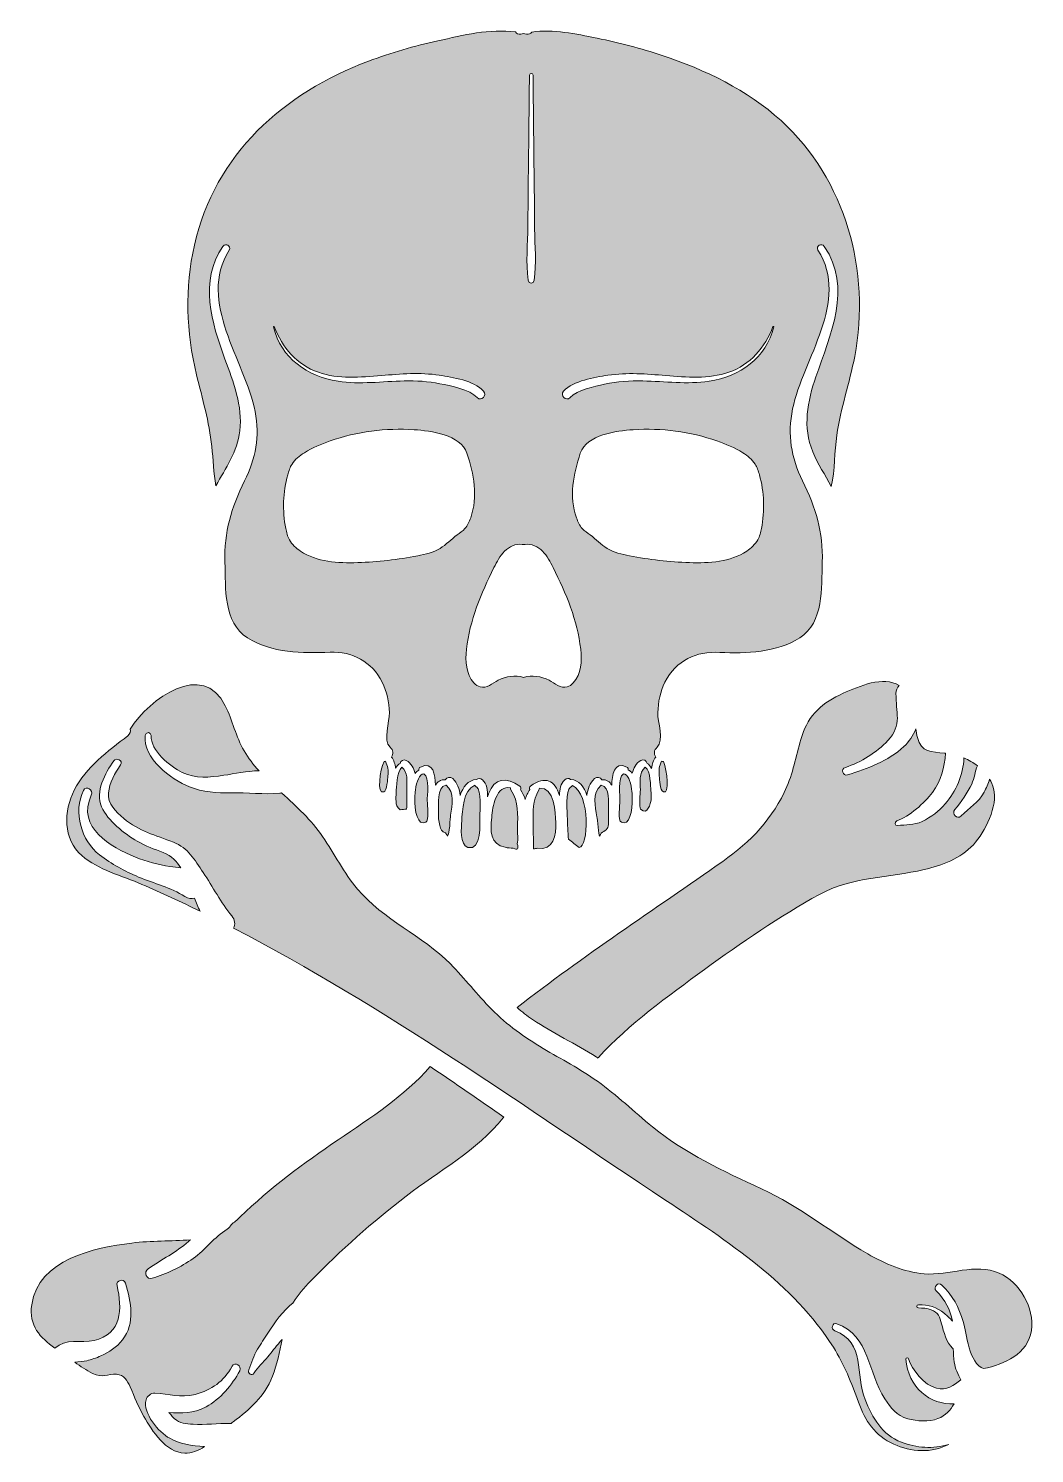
# Model space of a CAD drawing. Header units: inches. Extents: x 424 to 1600, y -1831 to -165.
import ezdxf

# ---------------------------------------------------------------- set-up
doc = ezdxf.new("R2010")
doc.units = ezdxf.units.IN
doc.header["$MEASUREMENT"] = 0
doc.layers.add('Layer 1', color=7, linetype='Continuous')

# ---------------------------------------------------------------- blocks, each defined once
blk = doc.blocks.new('block 2')
at = {"layer": 'Layer 1', "true_color": 0xffffff}
h = blk.add_hatch(color=7, dxfattribs=at)
h.dxf.hatch_style = 2
edge = h.paths.add_edge_path()
edge.add_spline(control_points=[(638.2, -653.5), (639.8, -668.8), (640, -684.5), (642.9, -699.5), (654.3, -678.9), (668.3, -659.4), (671, -635.3), (674.3, -606.1), (663.4, -578.4), (653.5, -551.4), (637.9, -509), (623.3, -460.2), (651.2, -419.5), (654.2, -415), (661.4, -419.1), (658.5, -423.8), (620.6, -484.4), (677.1, -552.8), (688.9, -612.8), (694.6, -642), (689.3, -667.3), (676.5, -693.8), (661.1, -725.6), (652.4, -753.2), (653.5, -789), (654.4, -818.9), (651.5, -859.2), (679.9, -877.3), (707.9, -895.1), (744.5, -895.5), (776.4, -894.2), (802.8, -893.1), (825, -904.9), (837.5, -929.2), (843.1, -940.1), (845.3, -952.6), (845.8, -964.7), (846.2, -975.1), (838, -997.6), (846.6, -1005.2), (850.7, -1008.7), (850.5, -1013.2), (848.3, -1016.7), (851.2, -1020.5), (852.6, -1025.1), (853.1, -1029.9), (854.4, -1027.3), (856.1, -1025.3), (858.4, -1024.1), (859, -1021.3), (862.6, -1018.7), (865.6, -1020.6), (871.5, -1024.2), (874.5, -1029.6), (875.8, -1035.8), (877, -1034.1), (878.5, -1032.8), (880.3, -1032.1), (880.1, -1030.7), (880.6, -1029.2), (882.2, -1028.4), (897.2, -1021.2), (899.4, -1037.6), (899.6, -1049.8), (902, -1045.6), (905.7, -1042.8), (911.2, -1043.3), (913, -1040.6), (916.9, -1039.1), (919.9, -1042), (925.4, -1047.2), (927.8, -1054.1), (928.6, -1061.5), (931.9, -1051.9), (937.5, -1043.8), (947.8, -1042.9), (949.7, -1041.4), (952.3, -1041.1), (954.7, -1043.3), (959.9, -1048.2), (960.6, -1055.8), (960.7, -1063.1), (961.1, -1061.8), (961.5, -1060.7), (961.9, -1059.7), (968.5, -1040.6), (982.5, -1040.2), (998.3, -1050.6), (1000, -1051.7), (999.9, -1053.5), (999, -1054.7), (1001.6, -1058.5), (1003.5, -1062.3), (1004.6, -1066.4), (1005.8, -1062.2), (1007.6, -1058.3), (1010.1, -1054.5), (1009.3, -1053.4), (1009.3, -1051.7), (1010.8, -1050.6), (1028.5, -1038.2), (1039.1, -1043.9), (1044.8, -1061.6), (1045, -1054.8), (1045.9, -1047.9), (1050.9, -1043.3), (1053.3, -1041), (1055.9, -1041.4), (1057.7, -1042.9), (1068, -1043.8), (1073.7, -1051.9), (1076.9, -1061.5), (1077.7, -1054.1), (1080.1, -1047.2), (1085.6, -1042), (1088.6, -1039.1), (1092.5, -1040.6), (1094.3, -1043.3), (1099.9, -1042.8), (1103.5, -1045.5), (1105.9, -1049.8), (1106.1, -1038.1), (1108.3, -1021.1), (1123.3, -1028.4), (1124.9, -1029.2), (1125.4, -1030.6), (1125.2, -1032), (1127.1, -1032.7), (1128.5, -1034), (1129.8, -1035.7), (1131.1, -1029.6), (1134, -1024.2), (1139.9, -1020.6), (1143, -1018.7), (1146.5, -1021.2), (1147.1, -1024.1), (1149.4, -1025.3), (1151.1, -1027.4), (1152.4, -1030), (1152.9, -1025.1), (1154.3, -1020.5), (1157.2, -1016.7), (1155, -1013.2), (1154.9, -1008.7), (1158.9, -1005.2), (1167.5, -997.6), (1159.3, -975.1), (1159.7, -964.7), (1160.2, -952.6), (1162.4, -940.1), (1168, -929.2), (1181.4, -903.3), (1204.5, -893), (1232.3, -894.3), (1263, -895.9), (1298.9, -894.4), (1325.6, -877.3), (1354, -859.2), (1351.1, -818.9), (1352, -789), (1353.1, -753.2), (1344.4, -725.6), (1329, -693.8), (1315.6, -666.1), (1311, -640.1), (1317.3, -609.7), (1329.5, -550.6), (1384.5, -483.8), (1347, -423.8), (1344.1, -419.1), (1351.3, -415), (1354.4, -419.5), (1387.2, -467.5), (1361.3, -523.3), (1344.6, -571.9), (1334.7, -600.7), (1328.7, -630.8), (1341, -659.9), (1346.9, -674), (1355.2, -686.9), (1362.6, -700.2), (1366.8, -680.7), (1366.2, -659.6), (1369, -640.3), (1373.5, -609), (1384, -579.2), (1389.9, -548.2), (1408.9, -449.1), (1379.4, -341.2), (1303.8, -272.5), (1264.4, -236.7), (1214.9, -212.9), (1164.8, -196.2), (1139.8, -187.9), (1114.5, -181.4), (1088.7, -176.1), (1063.5, -170.9), (1037.8, -165.5), (1012.2, -168.9), (1011, -170.8), (1008.8, -172), (1006, -171.3), (1004.9, -171), (1003.8, -170.8), (1002.7, -170.6), (1001.7, -170.8), (1000.6, -171), (999.5, -171.3), (996.7, -172), (994.5, -170.7), (993.3, -168.8), (963.1, -164.7), (932, -172.6), (902.6, -179.1), (875.1, -185.2), (847.9, -193.1), (821.5, -203), (722.2, -240), (641.8, -311.7), (617.8, -418), (606.5, -468.2), (608.2, -519.8), (620.3, -569.7), (627.2, -597.6), (635.1, -624.9), (638.2, -653.5)], knot_values=[0, 0, 0, 0, 1, 1, 1, 2, 2, 2, 3, 3, 3, 4, 4, 4, 5, 5, 5, 6, 6, 6, 7, 7, 7, 8, 8, 8, 9, 9, 9, 10, 10, 10, 11, 11, 11, 12, 12, 12, 13, 13, 13, 14, 14, 14, 15, 15, 15, 16, 16, 16, 17, 17, 17, 18, 18, 18, 19, 19, 19, 20, 20, 20, 21, 21, 21, 22, 22, 22, 23, 23, 23, 24, 24, 24, 25, 25, 25, 26, 26, 26, 27, 27, 27, 28, 28, 28, 29, 29, 29, 30, 30, 30, 31, 31, 31, 32, 32, 32, 33, 33, 33, 34, 34, 34, 35, 35, 35, 36, 36, 36, 37, 37, 37, 38, 38, 38, 39, 39, 39, 40, 40, 40, 41, 41, 41, 42, 42, 42, 43, 43, 43, 44, 44, 44, 45, 45, 45, 46, 46, 46, 47, 47, 47, 48, 48, 48, 49, 49, 49, 50, 50, 50, 51, 51, 51, 52, 52, 52, 53, 53, 53, 54, 54, 54, 55, 55, 55, 56, 56, 56, 57, 57, 57, 58, 58, 58, 59, 59, 59, 60, 60, 60, 61, 61, 61, 62, 62, 62, 63, 63, 63, 64, 64, 64, 65, 65, 65, 66, 66, 66, 67, 67, 67, 68, 68, 68, 69, 69, 69, 70, 70, 70, 71, 71, 71, 72, 72, 72, 73, 73, 73, 74, 74, 74, 75, 75, 75, 75], degree=3, periodic=1)
edge = h.paths.add_edge_path()
edge.add_spline(control_points=[(924.9, -757), (918.1, -762), (912.3, -768.4), (905.1, -772.8), (897.2, -777.5), (888, -779.6), (878.9, -781.4), (855.8, -785.8), (832.3, -788.5), (808.8, -789.3), (785.6, -790.1), (761.1, -788.7), (741.8, -775.9), (736.7, -772.4), (732, -768.1), (729, -762.7), (726.7, -758.6), (725.5, -753.9), (724.6, -749.3), (720.5, -728.6), (721.4, -707), (727, -686.6), (728.2, -682.3), (729.6, -678), (732, -674.2), (735.5, -668.6), (740.8, -664.4), (746.4, -660.9), (755.8, -655), (766.1, -650.6), (776.6, -647), (808, -636.2), (841.5, -631.7), (874.7, -633.9), (894.2, -635.2), (928.9, -639.6), (936.4, -661.5), (944.8, -685.8), (949.6, -712.1), (940.9, -737), (939.3, -741.5), (937.3, -746), (934.1, -749.6), (931.4, -752.5), (928, -754.6), (924.9, -757)], knot_values=[0, 0, 0, 0, 1, 1, 1, 2, 2, 2, 3, 3, 3, 4, 4, 4, 5, 5, 5, 6, 6, 6, 7, 7, 7, 8, 8, 8, 9, 9, 9, 10, 10, 10, 11, 11, 11, 12, 12, 12, 13, 13, 13, 14, 14, 14, 15, 15, 15, 15], degree=3, periodic=1)
edge = h.paths.add_edge_path()
edge.add_spline(control_points=[(1280.9, -749.3), (1280, -753.9), (1278.8, -758.6), (1276.5, -762.7), (1273.5, -768.1), (1268.8, -772.4), (1263.7, -775.9), (1244.5, -788.7), (1219.9, -790.1), (1196.7, -789.3), (1173.2, -788.5), (1149.7, -785.8), (1126.6, -781.4), (1117.5, -779.6), (1108.3, -777.5), (1100.4, -772.8), (1093.2, -768.4), (1087.4, -762), (1080.7, -757), (1077.5, -754.6), (1074.1, -752.5), (1071.4, -749.6), (1068.2, -746), (1066.2, -741.5), (1064.6, -737), (1055.9, -712.1), (1060.8, -685.8), (1069.1, -661.5), (1076.6, -639.6), (1111.3, -635.2), (1130.9, -633.9), (1164, -631.7), (1197.5, -636.2), (1228.9, -647), (1239.4, -650.6), (1249.7, -655), (1259.1, -660.9), (1264.7, -664.4), (1270, -668.6), (1273.5, -674.2), (1275.9, -678), (1277.3, -682.3), (1278.5, -686.6), (1284.2, -707), (1285, -728.6), (1280.9, -749.3)], knot_values=[0, 0, 0, 0, 1, 1, 1, 2, 2, 2, 3, 3, 3, 4, 4, 4, 5, 5, 5, 6, 6, 6, 7, 7, 7, 8, 8, 8, 9, 9, 9, 10, 10, 10, 11, 11, 11, 12, 12, 12, 13, 13, 13, 14, 14, 14, 15, 15, 15, 15], degree=3, periodic=1)
edge = h.paths.add_edge_path()
edge.add_spline(control_points=[(1049.6, -588.8), (1061, -576.5), (1085.6, -572.7), (1101.3, -570.2), (1123.9, -566.8), (1146.4, -568.7), (1169, -570.6), (1193.4, -572.6), (1219.1, -574.9), (1242.7, -566.8), (1267.7, -558.1), (1285.2, -537.7), (1294.3, -513.4), (1294.5, -512.8), (1295.4, -513.1), (1295.3, -513.7), (1286.3, -550.1), (1255.8, -571.7), (1219.7, -577.2), (1193.9, -581.1), (1168.1, -577.4), (1142.2, -576.9), (1127.1, -576.6), (1112.2, -577.6), (1097.5, -580.7), (1085.8, -583.3), (1065.3, -587.4), (1057.1, -596.3), (1052.4, -601.4), (1044.9, -593.8), (1049.6, -588.8)], knot_values=[0, 0, 0, 0, 1, 1, 1, 2, 2, 2, 3, 3, 3, 4, 4, 4, 5, 5, 5, 6, 6, 6, 7, 7, 7, 8, 8, 8, 9, 9, 9, 10, 10, 10, 10], degree=3, periodic=1)
edge = h.paths.add_edge_path()
edge.add_spline(control_points=[(1007.7, -395.6), (1008, -376.8), (1008, -358), (1008.2, -339.2), (1008.8, -299.2), (1009.2, -259.2), (1009.6, -219.3), (1009.6, -216.5), (1013.8, -216.5), (1013.8, -219.3), (1014.2, -259.2), (1014.6, -299.2), (1015.1, -339.2), (1015.4, -359.1), (1015.4, -379.1), (1015.7, -399.1), (1015.9, -418.9), (1017.8, -439.4), (1015.2, -459.1), (1014.6, -463.6), (1008.8, -463.6), (1008.1, -459.1), (1005.4, -438.3), (1007.5, -416.5), (1007.7, -395.6)], knot_values=[0, 0, 0, 0, 1, 1, 1, 2, 2, 2, 3, 3, 3, 4, 4, 4, 5, 5, 5, 6, 6, 6, 7, 7, 7, 8, 8, 8, 8], degree=3, periodic=1)
edge = h.paths.add_edge_path()
edge.add_spline(control_points=[(980.5, -776.1), (985.9, -770.7), (993.5, -767), (1001, -768), (1001, -768), (1004.5, -768), (1004.5, -768), (1012, -767), (1019.6, -770.7), (1025, -776.1), (1030.4, -781.5), (1034, -788.4), (1037.4, -795.2), (1052.4, -825.4), (1065.8, -857), (1069.5, -890.6), (1071, -904.4), (1070.3, -919.8), (1060.8, -930), (1058.8, -932.2), (1056.4, -934), (1053.6, -934.8), (1046.1, -936.8), (1039.2, -930.8), (1032.5, -927), (1023.5, -922), (1012.6, -920.7), (1002.8, -923.6), (992.9, -920.7), (982, -922), (973.1, -927), (966.3, -930.8), (959.4, -936.8), (951.9, -934.8), (949.1, -934), (946.7, -932.2), (944.7, -930), (935.3, -919.8), (934.5, -904.4), (936, -890.6), (939.7, -857), (953.1, -825.4), (968.1, -795.2), (971.5, -788.4), (975.1, -781.5), (980.5, -776.1)], knot_values=[0, 0, 0, 0, 1, 1, 1, 2, 2, 2, 3, 3, 3, 4, 4, 4, 5, 5, 5, 6, 6, 6, 7, 7, 7, 8, 8, 8, 9, 9, 9, 10, 10, 10, 11, 11, 11, 12, 12, 12, 13, 13, 13, 14, 14, 14, 15, 15, 15, 15], degree=3, periodic=1)
edge = h.paths.add_edge_path()
edge.add_spline(control_points=[(711.2, -513.4), (720.3, -537.8), (737.8, -558), (762.8, -566.8), (786.3, -575), (812.2, -572.6), (836.5, -570.6), (859.1, -568.7), (881.6, -566.7), (904.2, -570.2), (920, -572.7), (944.4, -576.4), (955.9, -588.8), (960.6, -593.8), (953.1, -601.4), (948.5, -596.3), (939.7, -586.8), (917.4, -582.6), (904.8, -580.1), (891.1, -577.3), (877.3, -576.6), (863.3, -576.9), (837.5, -577.4), (811.6, -581.2), (785.8, -577.2), (749.8, -571.6), (719.2, -550.2), (710.2, -513.7), (710.1, -513.1), (711, -512.8), (711.2, -513.4)], knot_values=[0, 0, 0, 0, 1, 1, 1, 2, 2, 2, 3, 3, 3, 4, 4, 4, 5, 5, 5, 6, 6, 6, 7, 7, 7, 8, 8, 8, 9, 9, 9, 10, 10, 10, 10], degree=3, periodic=1)
h = blk.add_hatch(color=7, dxfattribs=at)
h.dxf.hatch_style = 2
edge = h.paths.add_edge_path()
edge.add_spline(control_points=[(1558.8, -1620.2), (1531.1, -1607.8), (1500.2, -1623.7), (1471.2, -1621), (1447.6, -1618.9), (1425.5, -1609.6), (1405.1, -1597.7), (1362.8, -1572.9), (1325.8, -1542.5), (1281, -1521.6), (1236, -1500.6), (1192.2, -1481), (1153.5, -1449.2), (1132, -1431.5), (1111.8, -1412.1), (1089.1, -1395.9), (1068.9, -1381.5), (1046.9, -1370.1), (1025.6, -1357.4), (1003.7, -1344.5), (983.3, -1329.9), (965.4, -1311.7), (948.6, -1294.7), (933.9, -1275.8), (917.2, -1258.7), (884.4, -1225.3), (838.8, -1207.1), (808.5, -1171.1), (792.6, -1152.2), (781.6, -1130), (767.7, -1109.7), (754.4, -1090.2), (737.4, -1074.7), (720, -1058.9), (719.9, -1058.8), (719.8, -1058.7), (719.7, -1058.5), (719, -1058.7), (718.3, -1058.9), (717.6, -1059), (699.4, -1060.8), (679.4, -1058.1), (660.9, -1058.6), (644.5, -1059.1), (627.4, -1057.7), (612, -1051.5), (590, -1042.7), (557.6, -1018.1), (560.3, -991.5), (560.8, -987.2), (567.4, -987), (567.2, -991.5), (566.5, -1009.5), (589.2, -1027.5), (603.7, -1034.7), (619.3, -1042.5), (635.5, -1040.4), (652.1, -1038.1), (664.5, -1036.3), (679.3, -1033), (693.4, -1032.8), (686.9, -1025.6), (680.9, -1018), (676, -1009.6), (666.2, -993), (662.4, -973.9), (654, -956.7), (627.9, -903.4), (565.2, -948.1), (542.9, -984), (543.4, -986.7), (542.7, -989.8), (539.9, -991.9), (516.8, -1009.7), (490.9, -1028.8), (477.4, -1055.4), (464.9, -1080), (464, -1112.6), (486.2, -1132), (505.3, -1148.6), (533.4, -1155.7), (556.5, -1165.6), (579.4, -1175.5), (602.1, -1186), (624.6, -1197.1), (622.1, -1192.1), (619.8, -1187), (617.8, -1181.9), (614.4, -1182.8), (610.6, -1182.3), (606.8, -1179.9), (589.9, -1169.1), (571, -1164.8), (552.6, -1157.1), (536.3, -1150.3), (520.9, -1141.9), (506.9, -1131.1), (485.5, -1114.6), (475.9, -1081), (488.1, -1055.8), (491.1, -1049.6), (500.2, -1055.1), (497.3, -1061.2), (479.5, -1099.3), (520.2, -1122), (548.8, -1133.7), (561.9, -1139), (575.3, -1142.8), (589.3, -1144.6), (593.7, -1145.2), (597.9, -1145.7), (602, -1146.4), (597.3, -1138.7), (591.4, -1132.5), (581.3, -1128.4), (570.9, -1124.2), (560.8, -1120.9), (551.1, -1115.2), (535.5, -1106), (516.9, -1091.8), (509.2, -1074.8), (501.4, -1057.5), (513.6, -1035.2), (523.5, -1021.3), (526.9, -1016.6), (534.7, -1021), (531.4, -1025.9), (524.9, -1035.4), (518.5, -1046.8), (517.4, -1058.5), (516.2, -1071.9), (525.7, -1080.4), (535.3, -1088.6), (552.9, -1103.7), (572.3, -1108), (593.2, -1116.3), (610.6, -1123.1), (618, -1136.8), (628.1, -1151.7), (639.4, -1168.4), (648.7, -1187.2), (661.7, -1202.6), (665.4, -1207.1), (665.7, -1212.5), (663.7, -1216.9), (840.5, -1308.8), (1003.4, -1425.4), (1169.2, -1535.3), (1241, -1582.8), (1318.1, -1632.7), (1365, -1707), (1377.7, -1727.2), (1386.1, -1748.7), (1394.2, -1771), (1402.2, -1793.1), (1413.6, -1810.3), (1435.7, -1820.3), (1455.2, -1829.2), (1480.5, -1831.2), (1499.9, -1820.5), (1482.1, -1826.4), (1461.7, -1824.6), (1444.5, -1818), (1421.6, -1809.1), (1411, -1789.7), (1402, -1768), (1390, -1739), (1403.3, -1701.3), (1366.6, -1687.6), (1361.6, -1685.7), (1363.7, -1677.6), (1368.9, -1679.4), (1407.8, -1693.2), (1405, -1737.1), (1425.3, -1767.1), (1432.7, -1778.1), (1438.7, -1786.9), (1452, -1790.5), (1462.6, -1793.4), (1476.9, -1794.5), (1487.3, -1790.4), (1496.2, -1786.9), (1501.7, -1780.5), (1506.2, -1773), (1478.4, -1774.9), (1452, -1753.6), (1449.9, -1720.9), (1449.8, -1719.1), (1452.5, -1718.9), (1453, -1720.5), (1456.5, -1733.2), (1471.8, -1751.7), (1485.6, -1754.9), (1497.1, -1757.7), (1506, -1751.7), (1514.2, -1744.9), (1510.3, -1738.9), (1507.6, -1731.6), (1506.4, -1724.2), (1505.5, -1719), (1505.3, -1713.9), (1505.2, -1708.7), (1504.9, -1708.5), (1504.6, -1708.3), (1504.3, -1708), (1497.1, -1701.3), (1494, -1688.8), (1491.5, -1679.4), (1489.5, -1672.1), (1487.5, -1665.9), (1479.4, -1663), (1474.6, -1661.3), (1469.5, -1661), (1464.4, -1661), (1462, -1661), (1462, -1657.3), (1464.4, -1657.2), (1476.4, -1656.9), (1485.5, -1659.9), (1494.9, -1667.6), (1497.8, -1670), (1501.1, -1673), (1504.1, -1676.3), (1501.8, -1662.8), (1495.8, -1651.7), (1485.3, -1641), (1481, -1636.6), (1487.6, -1629.9), (1492, -1634.2), (1504.4, -1646.3), (1511.9, -1660.5), (1516.8, -1676.9), (1520.8, -1690.4), (1523.5, -1726.5), (1540.7, -1731.9), (1564.6, -1727), (1592.7, -1714.7), (1596.5, -1687.3), (1600.2, -1660.7), (1583, -1631), (1558.8, -1620.2)], knot_values=[0, 0, 0, 0, 1, 1, 1, 2, 2, 2, 3, 3, 3, 4, 4, 4, 5, 5, 5, 6, 6, 6, 7, 7, 7, 8, 8, 8, 9, 9, 9, 10, 10, 10, 11, 11, 11, 12, 12, 12, 13, 13, 13, 14, 14, 14, 15, 15, 15, 16, 16, 16, 17, 17, 17, 18, 18, 18, 19, 19, 19, 20, 20, 20, 21, 21, 21, 22, 22, 22, 23, 23, 23, 24, 24, 24, 25, 25, 25, 26, 26, 26, 27, 27, 27, 28, 28, 28, 29, 29, 29, 30, 30, 30, 31, 31, 31, 32, 32, 32, 33, 33, 33, 34, 34, 34, 35, 35, 35, 36, 36, 36, 37, 37, 37, 38, 38, 38, 39, 39, 39, 40, 40, 40, 41, 41, 41, 42, 42, 42, 43, 43, 43, 44, 44, 44, 45, 45, 45, 46, 46, 46, 47, 47, 47, 48, 48, 48, 49, 49, 49, 50, 50, 50, 51, 51, 51, 52, 52, 52, 53, 53, 53, 54, 54, 54, 55, 55, 55, 56, 56, 56, 57, 57, 57, 58, 58, 58, 59, 59, 59, 60, 60, 60, 61, 61, 61, 62, 62, 62, 63, 63, 63, 64, 64, 64, 65, 65, 65, 66, 66, 66, 67, 67, 67, 68, 68, 68, 69, 69, 69, 70, 70, 70, 71, 71, 71, 72, 72, 72, 73, 73, 73, 74, 74, 74, 75, 75, 75, 76, 76, 76, 77, 77, 77, 78, 78, 78, 79, 79, 79, 80, 80, 80, 80], degree=3, periodic=1)
h = blk.add_hatch(color=7, dxfattribs=at)
h.dxf.hatch_style = 2
edge = h.paths.add_edge_path()
edge.add_spline(control_points=[(1087.8, -1367.5), (1088.4, -1367.8), (1089, -1368.3), (1089.6, -1368.7), (1089.9, -1368.4), (1090, -1368.1), (1090.2, -1367.9), (1126, -1329.1), (1171.6, -1296.3), (1214.2, -1265.3), (1257.1, -1234.1), (1302, -1202.9), (1348.6, -1177.5), (1387.4, -1156.4), (1429.4, -1158.2), (1471.2, -1148.3), (1492.2, -1143.3), (1513.7, -1135.4), (1528.7, -1119.2), (1542.6, -1104.2), (1557.6, -1074), (1552.4, -1053.5), (1551.4, -1049.6), (1549.7, -1045.9), (1547.7, -1042.4), (1546, -1047.9), (1543.6, -1053.3), (1541.2, -1057.8), (1534.8, -1070.1), (1524, -1076.2), (1514.4, -1085.6), (1509.5, -1090.4), (1502.9, -1083.3), (1507, -1078.2), (1514, -1069.6), (1522.1, -1058.4), (1526.7, -1048.3), (1529.9, -1041.3), (1530.6, -1033.7), (1533.5, -1026.9), (1528.7, -1023.2), (1523.3, -1020.2), (1517.7, -1017.8), (1516.9, -1037.2), (1508.3, -1056.9), (1495.9, -1071.4), (1488.6, -1079.9), (1479, -1087.3), (1468.8, -1092), (1458.9, -1096.6), (1450.3, -1095.8), (1439.8, -1096.8), (1436.5, -1097.1), (1436.5, -1092.5), (1439, -1091.5), (1454.3, -1085.8), (1471.2, -1070.9), (1480.8, -1058.1), (1491.4, -1044), (1494.7, -1029.2), (1496.2, -1012.2), (1495.8, -1012.2), (1495.4, -1012.1), (1495.1, -1012.1), (1479.9, -1010.9), (1467.5, -1011.4), (1463.2, -993.9), (1462.4, -990.5), (1461.8, -987.1), (1461.4, -983.7), (1458.2, -991.7), (1453.5, -998.9), (1447.5, -1004.5), (1428.9, -1021.6), (1405, -1030.3), (1381.4, -1037.6), (1375.7, -1039.4), (1373.4, -1030.7), (1379, -1028.8), (1397.2, -1022.9), (1415.5, -1011.5), (1428.7, -997.4), (1446, -979.1), (1437.8, -964.4), (1438.2, -942.4), (1438.2, -938.5), (1439.8, -935.4), (1442.1, -933.1), (1423.2, -921.3), (1395.2, -933.9), (1376.4, -942.2), (1352.6, -952.6), (1336, -967.2), (1328, -992.6), (1321.8, -1012.2), (1318.8, -1032.2), (1310.6, -1051.3), (1294.8, -1088.1), (1268.2, -1116), (1235.7, -1138.7), (1155, -1195.4), (1072.9, -1249.1), (995.1, -1309.7), (1000.8, -1314.7), (1006.9, -1319.4), (1013.3, -1323.7), (1037.2, -1339.7), (1063.4, -1352.1), (1087.8, -1367.5)], knot_values=[0, 0, 0, 0, 1, 1, 1, 2, 2, 2, 3, 3, 3, 4, 4, 4, 5, 5, 5, 6, 6, 6, 7, 7, 7, 8, 8, 8, 9, 9, 9, 10, 10, 10, 11, 11, 11, 12, 12, 12, 13, 13, 13, 14, 14, 14, 15, 15, 15, 16, 16, 16, 17, 17, 17, 18, 18, 18, 19, 19, 19, 20, 20, 20, 21, 21, 21, 22, 22, 22, 23, 23, 23, 24, 24, 24, 25, 25, 25, 26, 26, 26, 27, 27, 27, 28, 28, 28, 29, 29, 29, 30, 30, 30, 31, 31, 31, 32, 32, 32, 33, 33, 33, 34, 34, 34, 35, 35, 35, 36, 36, 36, 36], degree=3, periodic=1)
h = blk.add_hatch(color=7, dxfattribs=at)
h.dxf.hatch_style = 2
edge = h.paths.add_edge_path()
edge.add_spline(control_points=[(839.7, -1021.9), (834.8, -1032), (830.8, -1060.5), (839.3, -1057.5), (843.1, -1056.1), (843.8, -1042.1), (844.1, -1038.9), (844.7, -1032.3), (844.2, -1027), (841.2, -1021.7), (840.7, -1021.8), (840.2, -1021.9), (839.7, -1021.9)], knot_values=[0, 0, 0, 0, 1, 1, 1, 2, 2, 2, 3, 3, 3, 4, 4, 4, 4], degree=3, periodic=1)
h = blk.add_hatch(color=7, dxfattribs=at)
h.dxf.hatch_style = 2
edge = h.paths.add_edge_path()
edge.add_spline(control_points=[(866.2, -1053), (866.3, -1044.2), (867.7, -1034.8), (860.5, -1028.6), (854.1, -1033.8), (854.1, -1052.9), (853.8, -1058.2), (853.6, -1061.6), (853.2, -1065.4), (853.7, -1068.7), (853.5, -1072.5), (855, -1075.7), (858.3, -1078.4), (860.9, -1078.2), (863.4, -1077.9), (866, -1077.7), (866.9, -1076.5), (866.1, -1065.8), (866.1, -1064.2), (866.1, -1060.5), (866.2, -1056.7), (866.2, -1053)], knot_values=[0, 0, 0, 0, 1, 1, 1, 2, 2, 2, 3, 3, 3, 4, 4, 4, 5, 5, 5, 6, 6, 6, 7, 7, 7, 7], degree=3, periodic=1)
h = blk.add_hatch(color=7, dxfattribs=at)
h.dxf.hatch_style = 2
edge = h.paths.add_edge_path()
edge.add_spline(control_points=[(1145.1, -1028.5), (1137, -1035.4), (1139.2, -1045.7), (1139.3, -1055.2), (1139.4, -1058.8), (1137.3, -1075.4), (1139.6, -1077.7), (1147.8, -1085.9), (1151.3, -1070.5), (1151.8, -1066.6), (1152.3, -1063.2), (1151.8, -1059.4), (1151.6, -1056), (1151.3, -1051.2), (1151.3, -1033.4), (1145.1, -1028.5)], knot_values=[0, 0, 0, 0, 1, 1, 1, 2, 2, 2, 3, 3, 3, 4, 4, 4, 5, 5, 5, 5], degree=3, periodic=1)
h = blk.add_hatch(color=7, dxfattribs=at)
h.dxf.hatch_style = 2
edge = h.paths.add_edge_path()
edge.add_spline(control_points=[(1164.2, -1021.7), (1161.1, -1027), (1160.8, -1032), (1161.4, -1038.9), (1161.8, -1042.7), (1162.2, -1055.5), (1166.2, -1057.5), (1173.6, -1061.2), (1171, -1032.2), (1166.2, -1021.9), (1165.5, -1021.9), (1164.9, -1021.8), (1164.2, -1021.7)], knot_values=[0, 0, 0, 0, 1, 1, 1, 2, 2, 2, 3, 3, 3, 4, 4, 4, 4], degree=3, periodic=1)
h = blk.add_hatch(color=7, dxfattribs=at)
h.dxf.hatch_style = 2
edge = h.paths.add_edge_path()
edge.add_spline(control_points=[(886.1, -1036.4), (881, -1036.5), (877.7, -1045), (876.3, -1055.4), (876.1, -1058.2), (875.8, -1060.9), (875.6, -1063.5), (875, -1080.3), (879.1, -1097.8), (888.4, -1093), (892.4, -1090.9), (890.2, -1072.8), (890.1, -1068), (890, -1063), (893.1, -1040.1), (886.1, -1036.4)], knot_values=[0, 0, 0, 0, 1, 1, 1, 2, 2, 2, 3, 3, 3, 4, 4, 4, 5, 5, 5, 5], degree=3, periodic=1)
h = blk.add_hatch(color=7, dxfattribs=at)
h.dxf.hatch_style = 2
edge = h.paths.add_edge_path()
edge.add_spline(control_points=[(912.1, -1049.7), (912, -1049.7), (912, -1049.6), (911.9, -1049.6), (901.1, -1052.2), (903.4, -1072.4), (903.4, -1081.3), (903.4, -1086.6), (903, -1091.8), (905, -1096.8), (905, -1101.2), (907.2, -1104.1), (911.5, -1105.5), (912.3, -1106.7), (913, -1107.9), (913.8, -1109.1), (916.3, -1107.5), (916.9, -1087.9), (917.4, -1084.5), (919.1, -1072.8), (922.5, -1058.4), (912.1, -1049.7)], knot_values=[0, 0, 0, 0, 1, 1, 1, 2, 2, 2, 3, 3, 3, 4, 4, 4, 5, 5, 5, 6, 6, 6, 7, 7, 7, 7], degree=3, periodic=1)
h = blk.add_hatch(color=7, dxfattribs=at)
h.dxf.hatch_style = 2
edge = h.paths.add_edge_path()
edge.add_spline(control_points=[(948, -1052), (946.8, -1051.4), (946.1, -1050.6), (945.6, -1049.7), (932, -1055.1), (931.1, -1080), (930.4, -1091.3), (930, -1098.7), (927.9, -1119.6), (937.7, -1122.5), (953.9, -1127.2), (951.5, -1092.8), (951.5, -1085.9), (951.6, -1080.7), (953.7, -1054.7), (948, -1052)], knot_values=[0, 0, 0, 0, 1, 1, 1, 2, 2, 2, 3, 3, 3, 4, 4, 4, 5, 5, 5, 5], degree=3, periodic=1)
h = blk.add_hatch(color=7, dxfattribs=at)
h.dxf.hatch_style = 2
edge = h.paths.add_edge_path()
edge.add_spline(control_points=[(1059.8, -1049.9), (1059.3, -1050.7), (1058.6, -1051.4), (1057.5, -1052), (1051.6, -1054.8), (1053.9, -1083), (1054, -1088.9), (1054.1, -1093.9), (1054.3, -1098.9), (1054.6, -1103.9), (1054.8, -1106.8), (1055, -1109.8), (1055.2, -1112.8), (1059.4, -1116), (1063.6, -1119.3), (1067.8, -1122.5), (1078.4, -1122.8), (1081.3, -1059.6), (1059.8, -1049.9)], knot_values=[0, 0, 0, 0, 1, 1, 1, 2, 2, 2, 3, 3, 3, 4, 4, 4, 5, 5, 5, 6, 6, 6, 6], degree=3, periodic=1)
h = blk.add_hatch(color=7, dxfattribs=at)
h.dxf.hatch_style = 2
edge = h.paths.add_edge_path()
edge.add_spline(control_points=[(1102.1, -1078.7), (1102.1, -1070.1), (1103.7, -1052), (1093.6, -1049.6), (1093.5, -1049.6), (1093.5, -1049.7), (1093.4, -1049.7), (1082.4, -1058.9), (1086.7, -1074.5), (1088.5, -1086.7), (1088.8, -1088.8), (1090.8, -1108.9), (1091.7, -1109.1), (1092.6, -1106.6), (1094.2, -1104.8), (1096.5, -1103.7), (1100.9, -1101.5), (1102.7, -1097.5), (1101.9, -1091.7), (1102.5, -1087.5), (1102.1, -1082.9), (1102.1, -1078.7)], knot_values=[0, 0, 0, 0, 1, 1, 1, 2, 2, 2, 3, 3, 3, 4, 4, 4, 5, 5, 5, 6, 6, 6, 7, 7, 7, 7], degree=3, periodic=1)
h = blk.add_hatch(color=7, dxfattribs=at)
h.dxf.hatch_style = 2
edge = h.paths.add_edge_path()
edge.add_spline(control_points=[(1129.1, -1054.4), (1127.7, -1044.4), (1124.5, -1036.5), (1119.5, -1036.4), (1112.8, -1040.1), (1115.5, -1063.2), (1115.4, -1068), (1115.3, -1072.8), (1112.9, -1090.9), (1117.1, -1093), (1126.3, -1097.7), (1130.4, -1080.5), (1129.9, -1063.9), (1129.7, -1060.8), (1129.4, -1057.6), (1129.1, -1054.4)], knot_values=[0, 0, 0, 0, 1, 1, 1, 2, 2, 2, 3, 3, 3, 4, 4, 4, 5, 5, 5, 5], degree=3, periodic=1)
h = blk.add_hatch(color=7, dxfattribs=at)
h.dxf.hatch_style = 2
edge = h.paths.add_edge_path()
edge.add_spline(control_points=[(995.6, -1100), (995.8, -1083.8), (997.5, -1069.4), (988, -1055.2), (987.4, -1054.4), (987.3, -1053.5), (987.3, -1052.6), (979.5, -1051.3), (974.4, -1055.1), (970, -1065.1), (967.2, -1071.5), (966.1, -1080.7), (965.5, -1087.4), (964, -1102.5), (963, -1119.1), (981.3, -1122.3), (984.4, -1123), (987.5, -1123.3), (990.7, -1123.3), (995.6, -1125.9), (997.2, -1124.1), (995.3, -1118.2), (996.5, -1113.3), (995.5, -1105.1), (995.6, -1100)], knot_values=[0, 0, 0, 0, 1, 1, 1, 2, 2, 2, 3, 3, 3, 4, 4, 4, 5, 5, 5, 6, 6, 6, 7, 7, 7, 8, 8, 8, 8], degree=3, periodic=1)
h = blk.add_hatch(color=7, dxfattribs=at)
h.dxf.hatch_style = 2
edge = h.paths.add_edge_path()
edge.add_spline(control_points=[(1021.2, -1053), (1021.3, -1053.7), (1021.1, -1054.5), (1020.7, -1055.2), (1013, -1068.1), (1013.7, -1079.8), (1013.9, -1093.9), (1014, -1100), (1014.1, -1106.1), (1014.2, -1112.1), (1014.2, -1116.2), (1014.3, -1120.2), (1014.4, -1124.2), (1015.8, -1123.9), (1017.3, -1123.6), (1018.8, -1123.3), (1038.1, -1127.1), (1041.1, -1107.2), (1040.5, -1093.4), (1040, -1082.2), (1038.8, -1051.2), (1021.2, -1053)], knot_values=[0, 0, 0, 0, 1, 1, 1, 2, 2, 2, 3, 3, 3, 4, 4, 4, 5, 5, 5, 6, 6, 6, 7, 7, 7, 7], degree=3, periodic=1)
h = blk.add_hatch(color=7, dxfattribs=at)
h.dxf.hatch_style = 2
edge = h.paths.add_edge_path()
edge.add_spline(control_points=[(785.9, -1464.4), (745.1, -1492), (706.7, -1520.3), (671.2, -1554.6), (667.8, -1558), (664.2, -1561), (660.7, -1563.7), (659.7, -1565.6), (658.2, -1567.4), (656, -1568.8), (641.2, -1578.2), (630.6, -1593), (616.3, -1603.1), (601.7, -1613.4), (585.5, -1621), (568.5, -1626.3), (561.4, -1628.5), (558.4, -1618.9), (563.7, -1615.2), (579.3, -1604.3), (596.7, -1595.8), (611.1, -1583.3), (611.8, -1582.6), (612.4, -1581.9), (613.1, -1581.2), (590.3, -1583.1), (567.4, -1582.2), (544.5, -1585.1), (500.3, -1590.7), (435.8, -1603.9), (427.6, -1657.3), (423.8, -1681.6), (437.7, -1695.7), (454.8, -1708.2), (467, -1695.8), (485, -1702.6), (500.5, -1699), (533.2, -1691.5), (533.6, -1661.8), (527.4, -1634.8), (525.9, -1628.4), (535.3, -1625.8), (537.2, -1632.1), (544, -1654.4), (548.9, -1678.5), (533.6, -1698.4), (527, -1706.9), (518.2, -1712.8), (508.4, -1717.1), (503.1, -1719.4), (497.6, -1721.3), (491.9, -1722.7), (488.7, -1723.4), (482.7, -1723.4), (477.9, -1724.4), (484.7, -1729.2), (491.5, -1734), (498.8, -1737.6), (510.1, -1743.3), (516.4, -1737.9), (526.8, -1738.6), (535.4, -1739.2), (539.7, -1746.1), (542.7, -1753.2), (547.8, -1765), (552.4, -1776.7), (558.8, -1787.9), (568.7, -1805.1), (584.2, -1829.8), (606.5, -1830.8), (614.6, -1831.2), (622.3, -1827.9), (629.5, -1823), (614.9, -1822.3), (600.2, -1819.5), (589, -1813.4), (576, -1806.3), (557.2, -1784.2), (561.3, -1768.4), (562.4, -1764.1), (567, -1760.3), (571.6, -1760.6), (588.5, -1761.6), (601.2, -1766.6), (618.7, -1762), (638.3, -1756.8), (651.9, -1747), (661.9, -1729.2), (665.2, -1723.5), (673.8, -1728.6), (670.8, -1734.4), (662.1, -1751), (648.2, -1767.7), (631.5, -1776.6), (616.5, -1784.6), (602.7, -1784.3), (588, -1783.2), (590.9, -1786.6), (593.7, -1789.8), (594.2, -1790.3), (601, -1796.5), (607.7, -1796.5), (616.2, -1796.9), (630.7, -1797.7), (645.1, -1795.9), (659.6, -1796), (660, -1796), (660.3, -1796.1), (660.7, -1796.1), (661.5, -1795.4), (662.3, -1794.8), (663.1, -1794.2), (683.2, -1778.9), (699.6, -1765.2), (709, -1740.9), (714.4, -1727), (717.5, -1712.5), (720.4, -1697.9), (719.4, -1699), (718.4, -1700), (717.4, -1701.2), (712.7, -1706.7), (708.2, -1712.5), (703.6, -1718.2), (698.7, -1724.3), (691.5, -1730.2), (687.7, -1737), (685.4, -1741.2), (679.5, -1737.5), (681.4, -1733.3), (685.4, -1724.4), (686.6, -1717.4), (691.8, -1709), (695.6, -1702.8), (699.6, -1696.6), (703.6, -1690.5), (712.1, -1677.7), (721.3, -1664.6), (733.2, -1654.8), (733.4, -1654.6), (733.6, -1654.5), (733.8, -1654.4), (739, -1645.5), (745.8, -1637.7), (754, -1629.3), (788.7, -1593.6), (825.9, -1560.6), (865.3, -1530.3), (903.6, -1500.8), (948.2, -1476.9), (978.8, -1438.8), (979.1, -1438.4), (979.4, -1438.1), (979.7, -1437.8), (951.2, -1417.9), (922.5, -1398.2), (893.6, -1378.7), (862.7, -1413.6), (824.3, -1438.3), (785.9, -1464.4)], knot_values=[0, 0, 0, 0, 1, 1, 1, 2, 2, 2, 3, 3, 3, 4, 4, 4, 5, 5, 5, 6, 6, 6, 7, 7, 7, 8, 8, 8, 9, 9, 9, 10, 10, 10, 11, 11, 11, 12, 12, 12, 13, 13, 13, 14, 14, 14, 15, 15, 15, 16, 16, 16, 17, 17, 17, 18, 18, 18, 19, 19, 19, 20, 20, 20, 21, 21, 21, 22, 22, 22, 23, 23, 23, 24, 24, 24, 25, 25, 25, 26, 26, 26, 27, 27, 27, 28, 28, 28, 29, 29, 29, 30, 30, 30, 31, 31, 31, 32, 32, 32, 33, 33, 33, 34, 34, 34, 35, 35, 35, 36, 36, 36, 37, 37, 37, 38, 38, 38, 39, 39, 39, 40, 40, 40, 41, 41, 41, 42, 42, 42, 43, 43, 43, 44, 44, 44, 45, 45, 45, 46, 46, 46, 47, 47, 47, 48, 48, 48, 49, 49, 49, 50, 50, 50, 51, 51, 51, 52, 52, 52, 53, 53, 53, 53], degree=3, periodic=1)
at = {"layer": 'Layer 1', "lineweight": 0}
for points, knots in [([(638.2, -653.5), (639.8, -668.8), (640, -684.5), (642.9, -699.5), (654.3, -678.9), (668.3, -659.4), (671, -635.3), (674.3, -606.1), (663.4, -578.4), (653.5, -551.4), (637.9, -509), (623.3, -460.2), (651.2, -419.5), (654.2, -415), (661.4, -419.1), (658.5, -423.8), (620.6, -484.4), (677.1, -552.8), (688.9, -612.8), (694.6, -642), (689.3, -667.3), (676.5, -693.8), (661.1, -725.6), (652.4, -753.2), (653.5, -789), (654.4, -818.9), (651.5, -859.2), (679.9, -877.3), (707.9, -895.1), (744.5, -895.5), (776.4, -894.2), (802.8, -893.1), (825, -904.9), (837.5, -929.2), (843.1, -940.1), (845.3, -952.6), (845.8, -964.7), (846.2, -975.1), (838, -997.6), (846.6, -1005.2), (850.7, -1008.7), (850.5, -1013.2), (848.3, -1016.7), (851.2, -1020.5), (852.6, -1025.1), (853.1, -1029.9), (854.4, -1027.3), (856.1, -1025.3), (858.4, -1024.1), (859, -1021.3), (862.6, -1018.7), (865.6, -1020.6), (871.5, -1024.2), (874.5, -1029.6), (875.8, -1035.8), (877, -1034.1), (878.5, -1032.8), (880.3, -1032.1), (880.1, -1030.7), (880.6, -1029.2), (882.2, -1028.4), (897.2, -1021.2), (899.4, -1037.6), (899.6, -1049.8), (902, -1045.6), (905.7, -1042.8), (911.2, -1043.3), (913, -1040.6), (916.9, -1039.1), (919.9, -1042), (925.4, -1047.2), (927.8, -1054.1), (928.6, -1061.5), (931.9, -1051.9), (937.5, -1043.8), (947.8, -1042.9), (949.7, -1041.4), (952.3, -1041.1), (954.7, -1043.3), (959.9, -1048.2), (960.6, -1055.8), (960.7, -1063.1), (961.1, -1061.8), (961.5, -1060.7), (961.9, -1059.7), (968.5, -1040.6), (982.5, -1040.2), (998.3, -1050.6), (1000, -1051.7), (999.9, -1053.5), (999, -1054.7), (1001.6, -1058.5), (1003.5, -1062.3), (1004.6, -1066.4), (1005.8, -1062.2), (1007.6, -1058.3), (1010.1, -1054.5), (1009.3, -1053.4), (1009.3, -1051.7), (1010.8, -1050.6), (1028.5, -1038.2), (1039.1, -1043.9), (1044.8, -1061.6), (1045, -1054.8), (1045.9, -1047.9), (1050.9, -1043.3), (1053.3, -1041), (1055.9, -1041.4), (1057.7, -1042.9), (1068, -1043.8), (1073.7, -1051.9), (1076.9, -1061.5), (1077.7, -1054.1), (1080.1, -1047.2), (1085.6, -1042), (1088.6, -1039.1), (1092.5, -1040.6), (1094.3, -1043.3), (1099.9, -1042.8), (1103.5, -1045.5), (1105.9, -1049.8), (1106.1, -1038.1), (1108.3, -1021.1), (1123.3, -1028.4), (1124.9, -1029.2), (1125.4, -1030.6), (1125.2, -1032), (1127.1, -1032.7), (1128.5, -1034), (1129.8, -1035.7), (1131.1, -1029.6), (1134, -1024.2), (1139.9, -1020.6), (1143, -1018.7), (1146.5, -1021.2), (1147.1, -1024.1), (1149.4, -1025.3), (1151.1, -1027.4), (1152.4, -1030), (1152.9, -1025.1), (1154.3, -1020.5), (1157.2, -1016.7), (1155, -1013.2), (1154.9, -1008.7), (1158.9, -1005.2), (1167.5, -997.6), (1159.3, -975.1), (1159.7, -964.7), (1160.2, -952.6), (1162.4, -940.1), (1168, -929.2), (1181.4, -903.3), (1204.5, -893), (1232.3, -894.3), (1263, -895.9), (1298.9, -894.4), (1325.6, -877.3), (1354, -859.2), (1351.1, -818.9), (1352, -789), (1353.1, -753.2), (1344.4, -725.6), (1329, -693.8), (1315.6, -666.1), (1311, -640.1), (1317.3, -609.7), (1329.5, -550.6), (1384.5, -483.8), (1347, -423.8), (1344.1, -419.1), (1351.3, -415), (1354.4, -419.5), (1387.2, -467.5), (1361.3, -523.3), (1344.6, -571.9), (1334.7, -600.7), (1328.7, -630.8), (1341, -659.9), (1346.9, -674), (1355.2, -686.9), (1362.6, -700.2), (1366.8, -680.7), (1366.2, -659.6), (1369, -640.3), (1373.5, -609), (1384, -579.2), (1389.9, -548.2), (1408.9, -449.1), (1379.4, -341.2), (1303.8, -272.5), (1264.4, -236.7), (1214.9, -212.9), (1164.8, -196.2), (1139.8, -187.9), (1114.5, -181.4), (1088.7, -176.1), (1063.5, -170.9), (1037.8, -165.5), (1012.2, -168.9), (1011, -170.8), (1008.8, -172), (1006, -171.3), (1004.9, -171), (1003.8, -170.8), (1002.7, -170.6), (1001.7, -170.8), (1000.6, -171), (999.5, -171.3), (996.7, -172), (994.5, -170.7), (993.3, -168.8), (963.1, -164.7), (932, -172.6), (902.6, -179.1), (875.1, -185.2), (847.9, -193.1), (821.5, -203), (722.2, -240), (641.8, -311.7), (617.8, -418), (606.5, -468.2), (608.2, -519.8), (620.3, -569.7), (627.2, -597.6), (635.1, -624.9), (638.2, -653.5)], [0, 0, 0, 0, 1, 1, 1, 2, 2, 2, 3, 3, 3, 4, 4, 4, 5, 5, 5, 6, 6, 6, 7, 7, 7, 8, 8, 8, 9, 9, 9, 10, 10, 10, 11, 11, 11, 12, 12, 12, 13, 13, 13, 14, 14, 14, 15, 15, 15, 16, 16, 16, 17, 17, 17, 18, 18, 18, 19, 19, 19, 20, 20, 20, 21, 21, 21, 22, 22, 22, 23, 23, 23, 24, 24, 24, 25, 25, 25, 26, 26, 26, 27, 27, 27, 28, 28, 28, 29, 29, 29, 30, 30, 30, 31, 31, 31, 32, 32, 32, 33, 33, 33, 34, 34, 34, 35, 35, 35, 36, 36, 36, 37, 37, 37, 38, 38, 38, 39, 39, 39, 40, 40, 40, 41, 41, 41, 42, 42, 42, 43, 43, 43, 44, 44, 44, 45, 45, 45, 46, 46, 46, 47, 47, 47, 48, 48, 48, 49, 49, 49, 50, 50, 50, 51, 51, 51, 52, 52, 52, 53, 53, 53, 54, 54, 54, 55, 55, 55, 56, 56, 56, 57, 57, 57, 58, 58, 58, 59, 59, 59, 60, 60, 60, 61, 61, 61, 62, 62, 62, 63, 63, 63, 64, 64, 64, 65, 65, 65, 66, 66, 66, 67, 67, 67, 68, 68, 68, 69, 69, 69, 70, 70, 70, 71, 71, 71, 72, 72, 72, 73, 73, 73, 74, 74, 74, 75, 75, 75, 75]), ([(1007.7, -395.6), (1008, -376.8), (1008, -358), (1008.2, -339.2), (1008.8, -299.2), (1009.2, -259.2), (1009.6, -219.3), (1009.6, -216.5), (1013.8, -216.5), (1013.8, -219.3), (1014.2, -259.2), (1014.6, -299.2), (1015.1, -339.2), (1015.4, -359.1), (1015.4, -379.1), (1015.7, -399.1), (1015.9, -418.9), (1017.8, -439.4), (1015.2, -459.1), (1014.6, -463.6), (1008.8, -463.6), (1008.1, -459.1), (1005.4, -438.3), (1007.5, -416.5), (1007.7, -395.6)], [0, 0, 0, 0, 1, 1, 1, 2, 2, 2, 3, 3, 3, 4, 4, 4, 5, 5, 5, 6, 6, 6, 7, 7, 7, 8, 8, 8, 8]), ([(711.2, -513.4), (720.3, -537.8), (737.8, -558), (762.8, -566.8), (786.3, -575), (812.2, -572.6), (836.5, -570.6), (859.1, -568.7), (881.6, -566.7), (904.2, -570.2), (920, -572.7), (944.4, -576.4), (955.9, -588.8), (960.6, -593.8), (953.1, -601.4), (948.5, -596.3), (939.7, -586.8), (917.4, -582.6), (904.8, -580.1), (891.1, -577.3), (877.3, -576.6), (863.3, -576.9), (837.5, -577.4), (811.6, -581.2), (785.8, -577.2), (749.8, -571.6), (719.2, -550.2), (710.2, -513.7), (710.1, -513.1), (711, -512.8), (711.2, -513.4)], [0, 0, 0, 0, 1, 1, 1, 2, 2, 2, 3, 3, 3, 4, 4, 4, 5, 5, 5, 6, 6, 6, 7, 7, 7, 8, 8, 8, 9, 9, 9, 10, 10, 10, 10]), ([(1049.6, -588.8), (1061, -576.5), (1085.6, -572.7), (1101.3, -570.2), (1123.9, -566.8), (1146.4, -568.7), (1169, -570.6), (1193.4, -572.6), (1219.1, -574.9), (1242.7, -566.8), (1267.7, -558.1), (1285.2, -537.7), (1294.3, -513.4), (1294.5, -512.8), (1295.4, -513.1), (1295.3, -513.7), (1286.3, -550.1), (1255.8, -571.7), (1219.7, -577.2), (1193.9, -581.1), (1168.1, -577.4), (1142.2, -576.9), (1127.1, -576.6), (1112.2, -577.6), (1097.5, -580.7), (1085.8, -583.3), (1065.3, -587.4), (1057.1, -596.3), (1052.4, -601.4), (1044.9, -593.8), (1049.6, -588.8)], [0, 0, 0, 0, 1, 1, 1, 2, 2, 2, 3, 3, 3, 4, 4, 4, 5, 5, 5, 6, 6, 6, 7, 7, 7, 8, 8, 8, 9, 9, 9, 10, 10, 10, 10]), ([(924.9, -757), (918.1, -762), (912.3, -768.4), (905.1, -772.8), (897.2, -777.5), (888, -779.6), (878.9, -781.4), (855.8, -785.8), (832.3, -788.5), (808.8, -789.3), (785.6, -790.1), (761.1, -788.7), (741.8, -775.9), (736.7, -772.4), (732, -768.1), (729, -762.7), (726.7, -758.6), (725.5, -753.9), (724.6, -749.3), (720.5, -728.6), (721.4, -707), (727, -686.6), (728.2, -682.3), (729.6, -678), (732, -674.2), (735.5, -668.6), (740.8, -664.4), (746.4, -660.9), (755.8, -655), (766.1, -650.6), (776.6, -647), (808, -636.2), (841.5, -631.7), (874.7, -633.9), (894.2, -635.2), (928.9, -639.6), (936.4, -661.5), (944.8, -685.8), (949.6, -712.1), (940.9, -737), (939.3, -741.5), (937.3, -746), (934.1, -749.6), (931.4, -752.5), (928, -754.6), (924.9, -757)], [0, 0, 0, 0, 1, 1, 1, 2, 2, 2, 3, 3, 3, 4, 4, 4, 5, 5, 5, 6, 6, 6, 7, 7, 7, 8, 8, 8, 9, 9, 9, 10, 10, 10, 11, 11, 11, 12, 12, 12, 13, 13, 13, 14, 14, 14, 15, 15, 15, 15]), ([(1280.9, -749.3), (1280, -753.9), (1278.8, -758.6), (1276.5, -762.7), (1273.5, -768.1), (1268.8, -772.4), (1263.7, -775.9), (1244.5, -788.7), (1219.9, -790.1), (1196.7, -789.3), (1173.2, -788.5), (1149.7, -785.8), (1126.6, -781.4), (1117.5, -779.6), (1108.3, -777.5), (1100.4, -772.8), (1093.2, -768.4), (1087.4, -762), (1080.7, -757), (1077.5, -754.6), (1074.1, -752.5), (1071.4, -749.6), (1068.2, -746), (1066.2, -741.5), (1064.6, -737), (1055.9, -712.1), (1060.8, -685.8), (1069.1, -661.5), (1076.6, -639.6), (1111.3, -635.2), (1130.9, -633.9), (1164, -631.7), (1197.5, -636.2), (1228.9, -647), (1239.4, -650.6), (1249.7, -655), (1259.1, -660.9), (1264.7, -664.4), (1270, -668.6), (1273.5, -674.2), (1275.9, -678), (1277.3, -682.3), (1278.5, -686.6), (1284.2, -707), (1285, -728.6), (1280.9, -749.3)], [0, 0, 0, 0, 1, 1, 1, 2, 2, 2, 3, 3, 3, 4, 4, 4, 5, 5, 5, 6, 6, 6, 7, 7, 7, 8, 8, 8, 9, 9, 9, 10, 10, 10, 11, 11, 11, 12, 12, 12, 13, 13, 13, 14, 14, 14, 15, 15, 15, 15]), ([(980.5, -776.1), (985.9, -770.7), (993.5, -767), (1001, -768), (1001, -768), (1004.5, -768), (1004.5, -768), (1012, -767), (1019.6, -770.7), (1025, -776.1), (1030.4, -781.5), (1034, -788.4), (1037.4, -795.2), (1052.4, -825.4), (1065.8, -857), (1069.5, -890.6), (1071, -904.4), (1070.3, -919.8), (1060.8, -930), (1058.8, -932.2), (1056.4, -934), (1053.6, -934.8), (1046.1, -936.8), (1039.2, -930.8), (1032.5, -927), (1023.5, -922), (1012.6, -920.7), (1002.8, -923.6), (992.9, -920.7), (982, -922), (973.1, -927), (966.3, -930.8), (959.4, -936.8), (951.9, -934.8), (949.1, -934), (946.7, -932.2), (944.7, -930), (935.3, -919.8), (934.5, -904.4), (936, -890.6), (939.7, -857), (953.1, -825.4), (968.1, -795.2), (971.5, -788.4), (975.1, -781.5), (980.5, -776.1)], [0, 0, 0, 0, 1, 1, 1, 2, 2, 2, 3, 3, 3, 4, 4, 4, 5, 5, 5, 6, 6, 6, 7, 7, 7, 8, 8, 8, 9, 9, 9, 10, 10, 10, 11, 11, 11, 12, 12, 12, 13, 13, 13, 14, 14, 14, 15, 15, 15, 15]), ([(1558.8, -1620.2), (1531.1, -1607.8), (1500.2, -1623.7), (1471.2, -1621), (1447.6, -1618.9), (1425.5, -1609.6), (1405.1, -1597.7), (1362.8, -1572.9), (1325.8, -1542.5), (1281, -1521.6), (1236, -1500.6), (1192.2, -1481), (1153.5, -1449.2), (1132, -1431.5), (1111.8, -1412.1), (1089.1, -1395.9), (1068.9, -1381.5), (1046.9, -1370.1), (1025.6, -1357.4), (1003.7, -1344.5), (983.3, -1329.9), (965.4, -1311.7), (948.6, -1294.7), (933.9, -1275.8), (917.2, -1258.7), (884.4, -1225.3), (838.8, -1207.1), (808.5, -1171.1), (792.6, -1152.2), (781.6, -1130), (767.7, -1109.7), (754.4, -1090.2), (737.4, -1074.7), (720, -1058.9), (719.9, -1058.8), (719.8, -1058.7), (719.7, -1058.5), (719, -1058.7), (718.3, -1058.9), (717.6, -1059), (699.4, -1060.8), (679.4, -1058.1), (660.9, -1058.6), (644.5, -1059.1), (627.4, -1057.7), (612, -1051.5), (590, -1042.7), (557.6, -1018.1), (560.3, -991.5), (560.8, -987.2), (567.4, -987), (567.2, -991.5), (566.5, -1009.5), (589.2, -1027.5), (603.7, -1034.7), (619.3, -1042.5), (635.5, -1040.4), (652.1, -1038.1), (664.5, -1036.3), (679.3, -1033), (693.4, -1032.8), (686.9, -1025.6), (680.9, -1018), (676, -1009.6), (666.2, -993), (662.4, -973.9), (654, -956.7), (627.9, -903.4), (565.2, -948.1), (542.9, -984), (543.4, -986.7), (542.7, -989.8), (539.9, -991.9), (516.8, -1009.7), (490.9, -1028.8), (477.4, -1055.4), (464.9, -1080), (464, -1112.6), (486.2, -1132), (505.3, -1148.6), (533.4, -1155.7), (556.5, -1165.6), (579.4, -1175.5), (602.1, -1186), (624.6, -1197.1), (622.1, -1192.1), (619.8, -1187), (617.8, -1181.9), (614.4, -1182.8), (610.6, -1182.3), (606.8, -1179.9), (589.9, -1169.1), (571, -1164.8), (552.6, -1157.1), (536.3, -1150.3), (520.9, -1141.9), (506.9, -1131.1), (485.5, -1114.6), (475.9, -1081), (488.1, -1055.8), (491.1, -1049.6), (500.2, -1055.1), (497.3, -1061.2), (479.5, -1099.3), (520.2, -1122), (548.8, -1133.7), (561.9, -1139), (575.3, -1142.8), (589.3, -1144.6), (593.7, -1145.2), (597.9, -1145.7), (602, -1146.4), (597.3, -1138.7), (591.4, -1132.5), (581.3, -1128.4), (570.9, -1124.2), (560.8, -1120.9), (551.1, -1115.2), (535.5, -1106), (516.9, -1091.8), (509.2, -1074.8), (501.4, -1057.5), (513.6, -1035.2), (523.5, -1021.3), (526.9, -1016.6), (534.7, -1021), (531.4, -1025.9), (524.9, -1035.4), (518.5, -1046.8), (517.4, -1058.5), (516.2, -1071.9), (525.7, -1080.4), (535.3, -1088.6), (552.9, -1103.7), (572.3, -1108), (593.2, -1116.3), (610.6, -1123.1), (618, -1136.8), (628.1, -1151.7), (639.4, -1168.4), (648.7, -1187.2), (661.7, -1202.6), (665.4, -1207.1), (665.7, -1212.5), (663.7, -1216.9), (840.5, -1308.8), (1003.4, -1425.4), (1169.2, -1535.3), (1241, -1582.8), (1318.1, -1632.7), (1365, -1707), (1377.7, -1727.2), (1386.1, -1748.7), (1394.2, -1771), (1402.2, -1793.1), (1413.6, -1810.3), (1435.7, -1820.3), (1455.2, -1829.2), (1480.5, -1831.2), (1499.9, -1820.5), (1482.1, -1826.4), (1461.7, -1824.6), (1444.5, -1818), (1421.6, -1809.1), (1411, -1789.7), (1402, -1768), (1390, -1739), (1403.3, -1701.3), (1366.6, -1687.6), (1361.6, -1685.7), (1363.7, -1677.6), (1368.9, -1679.4), (1407.8, -1693.2), (1405, -1737.1), (1425.3, -1767.1), (1432.7, -1778.1), (1438.7, -1786.9), (1452, -1790.5), (1462.6, -1793.4), (1476.9, -1794.5), (1487.3, -1790.4), (1496.2, -1786.9), (1501.7, -1780.5), (1506.2, -1773), (1478.4, -1774.9), (1452, -1753.6), (1449.9, -1720.9), (1449.8, -1719.1), (1452.5, -1718.9), (1453, -1720.5), (1456.5, -1733.2), (1471.8, -1751.7), (1485.6, -1754.9), (1497.1, -1757.7), (1506, -1751.7), (1514.2, -1744.9), (1510.3, -1738.9), (1507.6, -1731.6), (1506.4, -1724.2), (1505.5, -1719), (1505.3, -1713.9), (1505.2, -1708.7), (1504.9, -1708.5), (1504.6, -1708.3), (1504.3, -1708), (1497.1, -1701.3), (1494, -1688.8), (1491.5, -1679.4), (1489.5, -1672.1), (1487.5, -1665.9), (1479.4, -1663), (1474.6, -1661.3), (1469.5, -1661), (1464.4, -1661), (1462, -1661), (1462, -1657.3), (1464.4, -1657.2), (1476.4, -1656.9), (1485.5, -1659.9), (1494.9, -1667.6), (1497.8, -1670), (1501.1, -1673), (1504.1, -1676.3), (1501.8, -1662.8), (1495.8, -1651.7), (1485.3, -1641), (1481, -1636.6), (1487.6, -1629.9), (1492, -1634.2), (1504.4, -1646.3), (1511.9, -1660.5), (1516.8, -1676.9), (1520.8, -1690.4), (1523.5, -1726.5), (1540.7, -1731.9), (1564.6, -1727), (1592.7, -1714.7), (1596.5, -1687.3), (1600.2, -1660.7), (1583, -1631), (1558.8, -1620.2)], [0, 0, 0, 0, 1, 1, 1, 2, 2, 2, 3, 3, 3, 4, 4, 4, 5, 5, 5, 6, 6, 6, 7, 7, 7, 8, 8, 8, 9, 9, 9, 10, 10, 10, 11, 11, 11, 12, 12, 12, 13, 13, 13, 14, 14, 14, 15, 15, 15, 16, 16, 16, 17, 17, 17, 18, 18, 18, 19, 19, 19, 20, 20, 20, 21, 21, 21, 22, 22, 22, 23, 23, 23, 24, 24, 24, 25, 25, 25, 26, 26, 26, 27, 27, 27, 28, 28, 28, 29, 29, 29, 30, 30, 30, 31, 31, 31, 32, 32, 32, 33, 33, 33, 34, 34, 34, 35, 35, 35, 36, 36, 36, 37, 37, 37, 38, 38, 38, 39, 39, 39, 40, 40, 40, 41, 41, 41, 42, 42, 42, 43, 43, 43, 44, 44, 44, 45, 45, 45, 46, 46, 46, 47, 47, 47, 48, 48, 48, 49, 49, 49, 50, 50, 50, 51, 51, 51, 52, 52, 52, 53, 53, 53, 54, 54, 54, 55, 55, 55, 56, 56, 56, 57, 57, 57, 58, 58, 58, 59, 59, 59, 60, 60, 60, 61, 61, 61, 62, 62, 62, 63, 63, 63, 64, 64, 64, 65, 65, 65, 66, 66, 66, 67, 67, 67, 68, 68, 68, 69, 69, 69, 70, 70, 70, 71, 71, 71, 72, 72, 72, 73, 73, 73, 74, 74, 74, 75, 75, 75, 76, 76, 76, 77, 77, 77, 78, 78, 78, 79, 79, 79, 80, 80, 80, 80]), ([(1087.8, -1367.5), (1088.4, -1367.8), (1089, -1368.3), (1089.6, -1368.7), (1089.9, -1368.4), (1090, -1368.1), (1090.2, -1367.9), (1126, -1329.1), (1171.6, -1296.3), (1214.2, -1265.3), (1257.1, -1234.1), (1302, -1202.9), (1348.6, -1177.5), (1387.4, -1156.4), (1429.4, -1158.2), (1471.2, -1148.3), (1492.2, -1143.3), (1513.7, -1135.4), (1528.7, -1119.2), (1542.6, -1104.2), (1557.6, -1074), (1552.4, -1053.5), (1551.4, -1049.6), (1549.7, -1045.9), (1547.7, -1042.4), (1546, -1047.9), (1543.6, -1053.3), (1541.2, -1057.8), (1534.8, -1070.1), (1524, -1076.2), (1514.4, -1085.6), (1509.5, -1090.4), (1502.9, -1083.3), (1507, -1078.2), (1514, -1069.6), (1522.1, -1058.4), (1526.7, -1048.3), (1529.9, -1041.3), (1530.6, -1033.7), (1533.5, -1026.9), (1528.7, -1023.2), (1523.3, -1020.2), (1517.7, -1017.8), (1516.9, -1037.2), (1508.3, -1056.9), (1495.9, -1071.4), (1488.6, -1079.9), (1479, -1087.3), (1468.8, -1092), (1458.9, -1096.6), (1450.3, -1095.8), (1439.8, -1096.8), (1436.5, -1097.1), (1436.5, -1092.5), (1439, -1091.5), (1454.3, -1085.8), (1471.2, -1070.9), (1480.8, -1058.1), (1491.4, -1044), (1494.7, -1029.2), (1496.2, -1012.2), (1495.8, -1012.2), (1495.4, -1012.1), (1495.1, -1012.1), (1479.9, -1010.9), (1467.5, -1011.4), (1463.2, -993.9), (1462.4, -990.5), (1461.8, -987.1), (1461.4, -983.7), (1458.2, -991.7), (1453.5, -998.9), (1447.5, -1004.5), (1428.9, -1021.6), (1405, -1030.3), (1381.4, -1037.6), (1375.7, -1039.4), (1373.4, -1030.7), (1379, -1028.8), (1397.2, -1022.9), (1415.5, -1011.5), (1428.7, -997.4), (1446, -979.1), (1437.8, -964.4), (1438.2, -942.4), (1438.2, -938.5), (1439.8, -935.4), (1442.1, -933.1), (1423.2, -921.3), (1395.2, -933.9), (1376.4, -942.2), (1352.6, -952.6), (1336, -967.2), (1328, -992.6), (1321.8, -1012.2), (1318.8, -1032.2), (1310.6, -1051.3), (1294.8, -1088.1), (1268.2, -1116), (1235.7, -1138.7), (1155, -1195.4), (1072.9, -1249.1), (995.1, -1309.7), (1000.8, -1314.7), (1006.9, -1319.4), (1013.3, -1323.7), (1037.2, -1339.7), (1063.4, -1352.1), (1087.8, -1367.5)], [0, 0, 0, 0, 1, 1, 1, 2, 2, 2, 3, 3, 3, 4, 4, 4, 5, 5, 5, 6, 6, 6, 7, 7, 7, 8, 8, 8, 9, 9, 9, 10, 10, 10, 11, 11, 11, 12, 12, 12, 13, 13, 13, 14, 14, 14, 15, 15, 15, 16, 16, 16, 17, 17, 17, 18, 18, 18, 19, 19, 19, 20, 20, 20, 21, 21, 21, 22, 22, 22, 23, 23, 23, 24, 24, 24, 25, 25, 25, 26, 26, 26, 27, 27, 27, 28, 28, 28, 29, 29, 29, 30, 30, 30, 31, 31, 31, 32, 32, 32, 33, 33, 33, 34, 34, 34, 35, 35, 35, 36, 36, 36, 36]), ([(839.7, -1021.9), (834.8, -1032), (830.8, -1060.5), (839.3, -1057.5), (843.1, -1056.1), (843.8, -1042.1), (844.1, -1038.9), (844.7, -1032.3), (844.2, -1027), (841.2, -1021.7), (840.7, -1021.8), (840.2, -1021.9), (839.7, -1021.9)], [0, 0, 0, 0, 1, 1, 1, 2, 2, 2, 3, 3, 3, 4, 4, 4, 4]), ([(866.2, -1053), (866.3, -1044.2), (867.7, -1034.8), (860.5, -1028.6), (854.1, -1033.8), (854.1, -1052.9), (853.8, -1058.2), (853.6, -1061.6), (853.2, -1065.4), (853.7, -1068.7), (853.5, -1072.5), (855, -1075.7), (858.3, -1078.4), (860.9, -1078.2), (863.4, -1077.9), (866, -1077.7), (866.9, -1076.5), (866.1, -1065.8), (866.1, -1064.2), (866.1, -1060.5), (866.2, -1056.7), (866.2, -1053)], [0, 0, 0, 0, 1, 1, 1, 2, 2, 2, 3, 3, 3, 4, 4, 4, 5, 5, 5, 6, 6, 6, 7, 7, 7, 7]), ([(1145.1, -1028.5), (1137, -1035.4), (1139.2, -1045.7), (1139.3, -1055.2), (1139.4, -1058.8), (1137.3, -1075.4), (1139.6, -1077.7), (1147.8, -1085.9), (1151.3, -1070.5), (1151.8, -1066.6), (1152.3, -1063.2), (1151.8, -1059.4), (1151.6, -1056), (1151.3, -1051.2), (1151.3, -1033.4), (1145.1, -1028.5)], [0, 0, 0, 0, 1, 1, 1, 2, 2, 2, 3, 3, 3, 4, 4, 4, 5, 5, 5, 5]), ([(1164.2, -1021.7), (1161.1, -1027), (1160.8, -1032), (1161.4, -1038.9), (1161.8, -1042.7), (1162.2, -1055.5), (1166.2, -1057.5), (1173.6, -1061.2), (1171, -1032.2), (1166.2, -1021.9), (1165.5, -1021.9), (1164.9, -1021.8), (1164.2, -1021.7)], [0, 0, 0, 0, 1, 1, 1, 2, 2, 2, 3, 3, 3, 4, 4, 4, 4]), ([(886.1, -1036.4), (881, -1036.5), (877.7, -1045), (876.3, -1055.4), (876.1, -1058.2), (875.8, -1060.9), (875.6, -1063.5), (875, -1080.3), (879.1, -1097.8), (888.4, -1093), (892.4, -1090.9), (890.2, -1072.8), (890.1, -1068), (890, -1063), (893.1, -1040.1), (886.1, -1036.4)], [0, 0, 0, 0, 1, 1, 1, 2, 2, 2, 3, 3, 3, 4, 4, 4, 5, 5, 5, 5]), ([(912.1, -1049.7), (912, -1049.7), (912, -1049.6), (911.9, -1049.6), (901.1, -1052.2), (903.4, -1072.4), (903.4, -1081.3), (903.4, -1086.6), (903, -1091.8), (905, -1096.8), (905, -1101.2), (907.2, -1104.1), (911.5, -1105.5), (912.3, -1106.7), (913, -1107.9), (913.8, -1109.1), (916.3, -1107.5), (916.9, -1087.9), (917.4, -1084.5), (919.1, -1072.8), (922.5, -1058.4), (912.1, -1049.7)], [0, 0, 0, 0, 1, 1, 1, 2, 2, 2, 3, 3, 3, 4, 4, 4, 5, 5, 5, 6, 6, 6, 7, 7, 7, 7]), ([(948, -1052), (946.8, -1051.4), (946.1, -1050.6), (945.6, -1049.7), (932, -1055.1), (931.1, -1080), (930.4, -1091.3), (930, -1098.7), (927.9, -1119.6), (937.7, -1122.5), (953.9, -1127.2), (951.5, -1092.8), (951.5, -1085.9), (951.6, -1080.7), (953.7, -1054.7), (948, -1052)], [0, 0, 0, 0, 1, 1, 1, 2, 2, 2, 3, 3, 3, 4, 4, 4, 5, 5, 5, 5]), ([(1059.8, -1049.9), (1059.3, -1050.7), (1058.6, -1051.4), (1057.5, -1052), (1051.6, -1054.8), (1053.9, -1083), (1054, -1088.9), (1054.1, -1093.9), (1054.3, -1098.9), (1054.6, -1103.9), (1054.8, -1106.8), (1055, -1109.8), (1055.2, -1112.8), (1059.4, -1116), (1063.6, -1119.3), (1067.8, -1122.5), (1078.4, -1122.8), (1081.3, -1059.6), (1059.8, -1049.9)], [0, 0, 0, 0, 1, 1, 1, 2, 2, 2, 3, 3, 3, 4, 4, 4, 5, 5, 5, 6, 6, 6, 6]), ([(1102.1, -1078.7), (1102.1, -1070.1), (1103.7, -1052), (1093.6, -1049.6), (1093.5, -1049.6), (1093.5, -1049.7), (1093.4, -1049.7), (1082.4, -1058.9), (1086.7, -1074.5), (1088.5, -1086.7), (1088.8, -1088.8), (1090.8, -1108.9), (1091.7, -1109.1), (1092.6, -1106.6), (1094.2, -1104.8), (1096.5, -1103.7), (1100.9, -1101.5), (1102.7, -1097.5), (1101.9, -1091.7), (1102.5, -1087.5), (1102.1, -1082.9), (1102.1, -1078.7)], [0, 0, 0, 0, 1, 1, 1, 2, 2, 2, 3, 3, 3, 4, 4, 4, 5, 5, 5, 6, 6, 6, 7, 7, 7, 7]), ([(1129.1, -1054.4), (1127.7, -1044.4), (1124.5, -1036.5), (1119.5, -1036.4), (1112.8, -1040.1), (1115.5, -1063.2), (1115.4, -1068), (1115.3, -1072.8), (1112.9, -1090.9), (1117.1, -1093), (1126.3, -1097.7), (1130.4, -1080.5), (1129.9, -1063.9), (1129.7, -1060.8), (1129.4, -1057.6), (1129.1, -1054.4)], [0, 0, 0, 0, 1, 1, 1, 2, 2, 2, 3, 3, 3, 4, 4, 4, 5, 5, 5, 5]), ([(995.6, -1100), (995.8, -1083.8), (997.5, -1069.4), (988, -1055.2), (987.4, -1054.4), (987.3, -1053.5), (987.3, -1052.6), (979.5, -1051.3), (974.4, -1055.1), (970, -1065.1), (967.2, -1071.5), (966.1, -1080.7), (965.5, -1087.4), (964, -1102.5), (963, -1119.1), (981.3, -1122.3), (984.4, -1123), (987.5, -1123.3), (990.7, -1123.3), (995.6, -1125.9), (997.2, -1124.1), (995.3, -1118.2), (996.5, -1113.3), (995.5, -1105.1), (995.6, -1100)], [0, 0, 0, 0, 1, 1, 1, 2, 2, 2, 3, 3, 3, 4, 4, 4, 5, 5, 5, 6, 6, 6, 7, 7, 7, 8, 8, 8, 8]), ([(1021.2, -1053), (1021.3, -1053.7), (1021.1, -1054.5), (1020.7, -1055.2), (1013, -1068.1), (1013.7, -1079.8), (1013.9, -1093.9), (1014, -1100), (1014.1, -1106.1), (1014.2, -1112.1), (1014.2, -1116.2), (1014.3, -1120.2), (1014.4, -1124.2), (1015.8, -1123.9), (1017.3, -1123.6), (1018.8, -1123.3), (1038.1, -1127.1), (1041.1, -1107.2), (1040.5, -1093.4), (1040, -1082.2), (1038.8, -1051.2), (1021.2, -1053)], [0, 0, 0, 0, 1, 1, 1, 2, 2, 2, 3, 3, 3, 4, 4, 4, 5, 5, 5, 6, 6, 6, 7, 7, 7, 7]), ([(785.9, -1464.4), (745.1, -1492), (706.7, -1520.3), (671.2, -1554.6), (667.8, -1558), (664.2, -1561), (660.7, -1563.7), (659.7, -1565.6), (658.2, -1567.4), (656, -1568.8), (641.2, -1578.2), (630.6, -1593), (616.3, -1603.1), (601.7, -1613.4), (585.5, -1621), (568.5, -1626.3), (561.4, -1628.5), (558.4, -1618.9), (563.7, -1615.2), (579.3, -1604.3), (596.7, -1595.8), (611.1, -1583.3), (611.8, -1582.6), (612.4, -1581.9), (613.1, -1581.2), (590.3, -1583.1), (567.4, -1582.2), (544.5, -1585.1), (500.3, -1590.7), (435.8, -1603.9), (427.6, -1657.3), (423.8, -1681.6), (437.7, -1695.7), (454.8, -1708.2), (467, -1695.8), (485, -1702.6), (500.5, -1699), (533.2, -1691.5), (533.6, -1661.8), (527.4, -1634.8), (525.9, -1628.4), (535.3, -1625.8), (537.2, -1632.1), (544, -1654.4), (548.9, -1678.5), (533.6, -1698.4), (527, -1706.9), (518.2, -1712.8), (508.4, -1717.1), (503.1, -1719.4), (497.6, -1721.3), (491.9, -1722.7), (488.7, -1723.4), (482.7, -1723.4), (477.9, -1724.4), (484.7, -1729.2), (491.5, -1734), (498.8, -1737.6), (510.1, -1743.3), (516.4, -1737.9), (526.8, -1738.6), (535.4, -1739.2), (539.7, -1746.1), (542.7, -1753.2), (547.8, -1765), (552.4, -1776.7), (558.8, -1787.9), (568.7, -1805.1), (584.2, -1829.8), (606.5, -1830.8), (614.6, -1831.2), (622.3, -1827.9), (629.5, -1823), (614.9, -1822.3), (600.2, -1819.5), (589, -1813.4), (576, -1806.3), (557.2, -1784.2), (561.3, -1768.4), (562.4, -1764.1), (567, -1760.3), (571.6, -1760.6), (588.5, -1761.6), (601.2, -1766.6), (618.7, -1762), (638.3, -1756.8), (651.9, -1747), (661.9, -1729.2), (665.2, -1723.5), (673.8, -1728.6), (670.8, -1734.4), (662.1, -1751), (648.2, -1767.7), (631.5, -1776.6), (616.5, -1784.6), (602.7, -1784.3), (588, -1783.2), (590.9, -1786.6), (593.7, -1789.8), (594.2, -1790.3), (601, -1796.5), (607.7, -1796.5), (616.2, -1796.9), (630.7, -1797.7), (645.1, -1795.9), (659.6, -1796), (660, -1796), (660.3, -1796.1), (660.7, -1796.1), (661.5, -1795.4), (662.3, -1794.8), (663.1, -1794.2), (683.2, -1778.9), (699.6, -1765.2), (709, -1740.9), (714.4, -1727), (717.5, -1712.5), (720.4, -1697.9), (719.4, -1699), (718.4, -1700), (717.4, -1701.2), (712.7, -1706.7), (708.2, -1712.5), (703.6, -1718.2), (698.7, -1724.3), (691.5, -1730.2), (687.7, -1737), (685.4, -1741.2), (679.5, -1737.5), (681.4, -1733.3), (685.4, -1724.4), (686.6, -1717.4), (691.8, -1709), (695.6, -1702.8), (699.6, -1696.6), (703.6, -1690.5), (712.1, -1677.7), (721.3, -1664.6), (733.2, -1654.8), (733.4, -1654.6), (733.6, -1654.5), (733.8, -1654.4), (739, -1645.5), (745.8, -1637.7), (754, -1629.3), (788.7, -1593.6), (825.9, -1560.6), (865.3, -1530.3), (903.6, -1500.8), (948.2, -1476.9), (978.8, -1438.8), (979.1, -1438.4), (979.4, -1438.1), (979.7, -1437.8), (951.2, -1417.9), (922.5, -1398.2), (893.6, -1378.7), (862.7, -1413.6), (824.3, -1438.3), (785.9, -1464.4)], [0, 0, 0, 0, 1, 1, 1, 2, 2, 2, 3, 3, 3, 4, 4, 4, 5, 5, 5, 6, 6, 6, 7, 7, 7, 8, 8, 8, 9, 9, 9, 10, 10, 10, 11, 11, 11, 12, 12, 12, 13, 13, 13, 14, 14, 14, 15, 15, 15, 16, 16, 16, 17, 17, 17, 18, 18, 18, 19, 19, 19, 20, 20, 20, 21, 21, 21, 22, 22, 22, 23, 23, 23, 24, 24, 24, 25, 25, 25, 26, 26, 26, 27, 27, 27, 28, 28, 28, 29, 29, 29, 30, 30, 30, 31, 31, 31, 32, 32, 32, 33, 33, 33, 34, 34, 34, 35, 35, 35, 36, 36, 36, 37, 37, 37, 38, 38, 38, 39, 39, 39, 40, 40, 40, 41, 41, 41, 42, 42, 42, 43, 43, 43, 44, 44, 44, 45, 45, 45, 46, 46, 46, 47, 47, 47, 48, 48, 48, 49, 49, 49, 50, 50, 50, 51, 51, 51, 52, 52, 52, 53, 53, 53, 53])]:
    blk.add_open_spline(points, degree=3, knots=knots, dxfattribs=at)

msp = doc.modelspace()

# ---------------------------------------------------------------- block references
at = {"layer": 'Layer 1'}
msp.add_blockref('block 2', (0, 0), dxfattribs=at)

doc.saveas('drawing.dxf')
